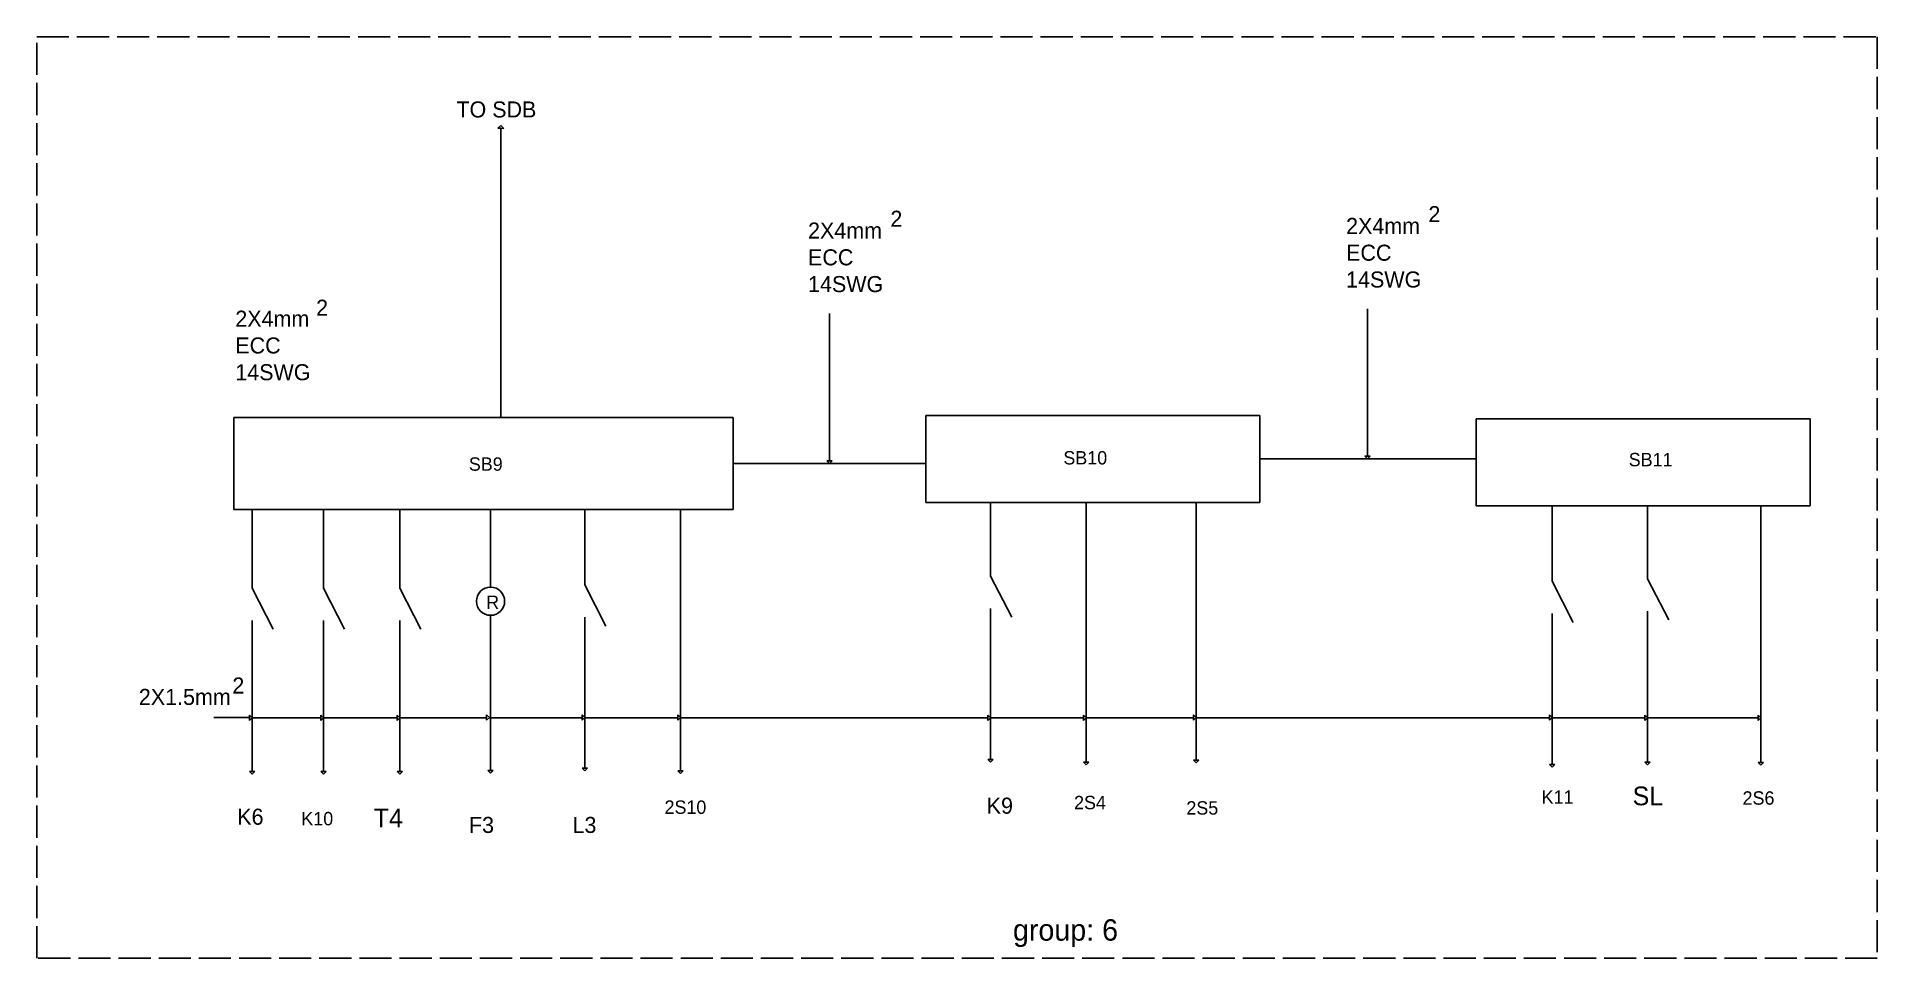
# Model space of a CAD drawing. Header units: millimetres. Extents: x 929 to 3631, y 461 to 1400.
# Drawn here: x 2943 to 3631, y 1037 to 1381 of the extents above; entities that cross this region are included whole.
import ezdxf

# ---------------------------------------------------------------- set-up
doc = ezdxf.new("R2010")
doc.units = ezdxf.units.MM
doc.linetypes.add('ACAD_ISO02W100', pattern=[15, 12, -3])

msp = doc.modelspace()

# ---------------------------------------------------------------- texts
at = {"attachment_point": 1}
for s, insert, char_height, width in [('TO SDB', (3100.01, 1357.32), 6, 36.3191), ('2', (3262.14, 1316.49), 6, 36.3191), ('2X4mm\\PECC\\P14SWG', (3432.38, 1313.8), 6, 36.3191), ('2', (3463.13, 1318.21), 6, 36.3191), ('2X4mm\\PECC\\P14SWG', (3231.38, 1312.08), 6, 36.3191), ('2X4mm\\PECC\\P14SWG', (3017.41, 1279.15), 6, 36.3191), ('2', (3047.59, 1283.24), 6, 36.3191), ('SB9', (3104.66, 1224.34), 5, 9.0373), ('SB10', (3326.76, 1226.68), 5, 9.0373), ('SB11', (3537.97, 1226), 5, 9.0373), ('R', (3111.13, 1172.72), 5, 9.0373), ('2', (3016.29, 1142.1), 6, 36.3191), ('2X1.5mm', (2981.38, 1137.84), 6, 36.3191), ('SL', (3539.4, 1101.35), 7, 9.0373), ('2S10', (3177.76, 1096.15), 5, 9.0373), ('K9', (3298.12, 1097.2), 6, 9.0373), ('2S4', (3330.76, 1097.87), 5, 9.0373), ('2S5', (3372.72, 1095.87), 5, 9.0373), ('K11', (3505.44, 1099.92), 5, 9.0373), ('2S6', (3580.5, 1099.57), 5, 9.0373), ('K6', (3018.14, 1093.08), 6, 9.0373), ('K10', (3042.08, 1091.86), 5, 9.0373), ('T4', (3069.1, 1093.08), 7, 9.0373), ('F3', (3104.7, 1090.01), 6, 9.0373), ('L3', (3143.38, 1090.01), 6, 9.0373), ('group: 6', (3307.93, 1051.77), 8, 139.2684)]:
    msp.add_mtext(s, dxfattribs=dict(at, insert=insert, char_height=char_height, width=width))

# ---------------------------------------------------------------- linework, layer by layer
for p, q in [((3116.55, 1348.35), (3115.53, 1347.37)), ((3116.55, 1348.35), (3117.7, 1347.23)), ((3116.55, 1347.34), (3115.53, 1347.37)), ((3116.55, 1239.19), (3116.55, 1347.34)), ((3117.7, 1347.23), (3116.55, 1347.34)), ((3440.35, 1279.82), (3440.35, 1224.75)), ((3239.35, 1278.1), (3239.35, 1223.03)), ((3440.35, 1224.75), (3439.35, 1224.75)), ((3439.35, 1224.75), (3440.35, 1223.75)), ((3440.35, 1224.75), (3441.35, 1224.75)), ((3440.35, 1223.75), (3441.35, 1224.75)), ((3203.34, 1222.03), (3275.42, 1222.03)), ((3239.35, 1223.03), (3238.35, 1223.03)), ((3238.35, 1223.03), (3239.35, 1222.03)), ((3239.35, 1223.03), (3240.35, 1223.03)), ((3239.35, 1222.03), (3240.35, 1223.03)), ((3400.14, 1223.75), (3480.96, 1223.75)), ((3023.68, 1204.86), (3023.68, 1175.5)), ((3050.3, 1204.86), (3050.3, 1175.5)), ((3078.82, 1204.86), (3078.82, 1175.5)), ((3112.75, 1204.99), (3112.75, 1175.86)), ((3147.98, 1204.86), (3147.98, 1176.68)), ((3183.75, 1163.64), (3183.75, 1204.86)), ((3299.56, 1207.53), (3299.56, 1179.93)), ((3335.33, 1166.89), (3335.33, 1207.53)), ((3376.41, 1167.57), (3376.41, 1207.53)), ((3509.34, 1206.26), (3509.34, 1178.04)), ((3544.99, 1206.26), (3544.99, 1178.99)), ((3587.3, 1166.69), (3587.3, 1206.26)), ((3147.98, 1176.68), (3155.89, 1161.32)), ((3299.56, 1179.93), (3307.47, 1164.57)), ((3509.34, 1178.04), (3517.24, 1162.68)), ((3544.99, 1178.99), (3552.89, 1163.63)), ((3023.68, 1175.5), (3031.59, 1160.13)), ((3050.3, 1175.5), (3058.21, 1160.13)), ((3078.82, 1175.5), (3086.73, 1160.13)), ((3023.68, 1147.98), (3023.68, 1163.42)), ((3050.3, 1147.98), (3050.3, 1163.42)), ((3078.82, 1147.98), (3078.82, 1163.42)), ((3112.75, 1148.34), (3112.75, 1165.32)), ((3147.98, 1149.16), (3147.98, 1164.6)), ((3183.75, 1163.64), (3183.75, 1148.2)), ((3299.56, 1152.41), (3299.56, 1167.85)), ((3335.33, 1166.89), (3335.33, 1151.45)), ((3376.41, 1167.57), (3376.41, 1152.13)), ((3509.34, 1150.53), (3509.34, 1165.96)), ((3544.99, 1151.48), (3544.99, 1166.91)), ((3587.3, 1166.69), (3587.3, 1151.26)), ((3112.75, 1148.34), (3112.75, 1107.39)), ((3147.98, 1149.16), (3147.98, 1108.21)), ((3183.75, 1148.2), (3183.75, 1107.24)), ((3299.56, 1152.41), (3299.56, 1111.46)), ((3335.33, 1151.45), (3335.33, 1110.49)), ((3376.41, 1152.13), (3376.41, 1111.18)), ((3509.34, 1150.53), (3509.34, 1109.57)), ((3544.99, 1151.48), (3544.99, 1110.52)), ((3587.3, 1151.26), (3587.3, 1110.3)), ((3023.68, 1147.98), (3023.68, 1107.02)), ((3050.3, 1147.98), (3050.3, 1107.02)), ((3078.82, 1147.98), (3078.82, 1107.02)), ((3022.66, 1128.06), (3022.66, 1126.06)), ((3022.66, 1128.06), (3023.66, 1127.06)), ((3049.31, 1128.06), (3049.31, 1126.06)), ((3049.31, 1128.06), (3050.31, 1127.06)), ((3077.82, 1128.07), (3077.82, 1126.07)), ((3077.82, 1128.07), (3078.82, 1127.07)), ((3111.31, 1128.1), (3111.31, 1126.1)), ((3111.31, 1128.1), (3112.31, 1127.1)), ((3146.95, 1128.1), (3146.95, 1126.1)), ((3146.95, 1128.1), (3147.95, 1127.1)), ((3182.69, 1128.09), (3182.69, 1126.09)), ((3182.69, 1128.09), (3183.69, 1127.09)), ((3298.57, 1128.08), (3298.57, 1126.08)), ((3298.57, 1128.08), (3299.57, 1127.08)), ((3334.33, 1128.07), (3334.33, 1126.07)), ((3334.33, 1128.07), (3335.33, 1127.07)), ((3375.42, 1128.09), (3375.42, 1126.09)), ((3375.42, 1128.09), (3376.42, 1127.09)), ((3508.34, 1128.12), (3508.34, 1126.12)), ((3508.34, 1128.12), (3509.34, 1127.12)), ((3543.96, 1128.05), (3543.96, 1126.05)), ((3543.96, 1128.05), (3544.96, 1127.05)), ((3586.28, 1128.05), (3586.28, 1126.05)), ((3586.28, 1128.05), (3587.28, 1127.05)), ((3022.66, 1127.12), (3009.33, 1127.12)), ((3023.66, 1127.06), (3022.66, 1126.06)), ((3023.66, 1127.06), (3049.31, 1127.06)), ((3050.31, 1127.06), (3049.31, 1126.06)), ((3050.3, 1127.06), (3077.82, 1127.06)), ((3078.82, 1127.07), (3077.82, 1126.07)), ((3078.82, 1127.06), (3111.31, 1127.06)), ((3112.31, 1127.1), (3111.31, 1126.1)), ((3112.28, 1127.06), (3146.95, 1127.06)), ((3147.95, 1127.1), (3146.95, 1126.1)), ((3147.91, 1127.06), (3161.15, 1127.06)), ((3161.15, 1127.06), (3182.69, 1127.06)), ((3183.69, 1127.09), (3182.69, 1126.09)), ((3183.66, 1127.06), (3183.75, 1127.06)), ((3183.75, 1127.06), (3298.57, 1127.06)), ((3299.57, 1127.08), (3298.57, 1126.08)), ((3299.54, 1127.05), (3299.62, 1127.05)), ((3299.55, 1127.06), (3334.33, 1127.06)), ((3335.33, 1127.07), (3334.33, 1126.07)), ((3335.3, 1127.04), (3335.39, 1127.04)), ((3335.33, 1127.06), (3375.42, 1127.06)), ((3376.42, 1127.09), (3375.42, 1126.09)), ((3376.39, 1127.06), (3508.34, 1127.06)), ((3376.39, 1127.06), (3376.47, 1127.06)), ((3509.34, 1127.12), (3508.34, 1126.12)), ((3509.28, 1127.06), (3543.96, 1127.06)), ((3509.31, 1127.09), (3509.4, 1127.09)), ((3544.96, 1127.05), (3543.96, 1126.05)), ((3544.93, 1127.02), (3545.02, 1127.02)), ((3544.95, 1127.06), (3586.28, 1127.06)), ((3587.28, 1127.05), (3586.28, 1126.05)), ((3587.25, 1127.02), (3587.34, 1127.02)), ((3587.27, 1127.06), (3587.3, 1127.06)), ((3023.68, 1107.02), (3022.68, 1107.02)), ((3022.68, 1107.02), (3023.68, 1106.02)), ((3023.68, 1107.02), (3024.68, 1107.02)), ((3023.68, 1106.02), (3024.68, 1107.02)), ((3050.3, 1107.02), (3049.3, 1107.02)), ((3049.3, 1107.02), (3050.3, 1106.02)), ((3050.3, 1107.02), (3051.3, 1107.02)), ((3050.3, 1106.02), (3051.3, 1107.02)), ((3078.82, 1107.02), (3077.82, 1107.02)), ((3077.82, 1107.02), (3078.82, 1106.02)), ((3078.82, 1107.02), (3079.82, 1107.02)), ((3078.82, 1106.02), (3079.82, 1107.02)), ((3112.75, 1107.39), (3111.75, 1107.39)), ((3111.75, 1107.39), (3112.75, 1106.39)), ((3112.75, 1107.39), (3113.75, 1107.39)), ((3112.75, 1106.39), (3113.75, 1107.39)), ((3147.98, 1108.21), (3146.98, 1108.21)), ((3146.98, 1108.21), (3147.98, 1107.21)), ((3147.98, 1108.21), (3148.98, 1108.21)), ((3147.98, 1107.21), (3148.98, 1108.21)), ((3183.75, 1107.25), (3182.75, 1107.25)), ((3182.75, 1107.25), (3183.75, 1106.25)), ((3183.75, 1107.25), (3184.75, 1107.25)), ((3183.75, 1106.25), (3184.75, 1107.25)), ((3299.56, 1111.46), (3298.56, 1111.46)), ((3298.56, 1111.46), (3299.56, 1110.46)), ((3299.56, 1111.46), (3300.56, 1111.46)), ((3299.56, 1110.46), (3300.56, 1111.46)), ((3335.33, 1110.5), (3334.33, 1110.5)), ((3334.33, 1110.5), (3335.33, 1109.5)), ((3335.33, 1110.5), (3336.33, 1110.5)), ((3335.33, 1109.5), (3336.33, 1110.5)), ((3376.41, 1111.18), (3375.41, 1111.18)), ((3375.41, 1111.18), (3376.41, 1110.18)), ((3376.41, 1111.18), (3377.41, 1111.18)), ((3376.41, 1110.18), (3377.41, 1111.18)), ((3509.34, 1109.57), (3508.34, 1109.57)), ((3508.34, 1109.57), (3509.34, 1108.57)), ((3509.34, 1109.57), (3510.34, 1109.57)), ((3509.34, 1108.57), (3510.34, 1109.57)), ((3544.99, 1110.52), (3543.99, 1110.52)), ((3543.99, 1110.52), (3544.99, 1109.52)), ((3544.99, 1110.52), (3545.99, 1110.52)), ((3544.99, 1109.52), (3545.99, 1110.52)), ((3587.3, 1110.31), (3586.3, 1110.31)), ((3586.3, 1110.31), (3587.3, 1109.31)), ((3587.3, 1110.31), (3588.3, 1110.31)), ((3587.3, 1109.31), (3588.3, 1110.31))]:
    msp.add_line(p, q)
at = {"linetype": 'ACAD_ISO02W100'}
msp.add_lwpolyline([(2943.25, 1381.46), (3630.79, 1381.46), (3630.79, 1037.22), (2943.25, 1037.22)], close=True, dxfattribs=at)
for points in [[(3016.82, 1239.19), (3203.34, 1239.19), (3203.34, 1204.86), (3016.82, 1204.86)], [(3275.42, 1239.96), (3400.14, 1239.96), (3400.14, 1207.53), (3275.42, 1207.53)], [(3480.96, 1238.69), (3605.69, 1238.69), (3605.69, 1206.26), (3480.96, 1206.26)]]:
    msp.add_lwpolyline(points, close=True)
msp.add_circle((3112.75, 1170.59), 5.27)

msp.set_redraw_order([(e.dxf.handle, doc.entitydb.next_handle()) for e in msp.query("TEXT MTEXT ATTDEF DIMENSION ARC_DIMENSION")])  # texts and dimensions are drawn at this point

doc.saveas('drawing.dxf')
